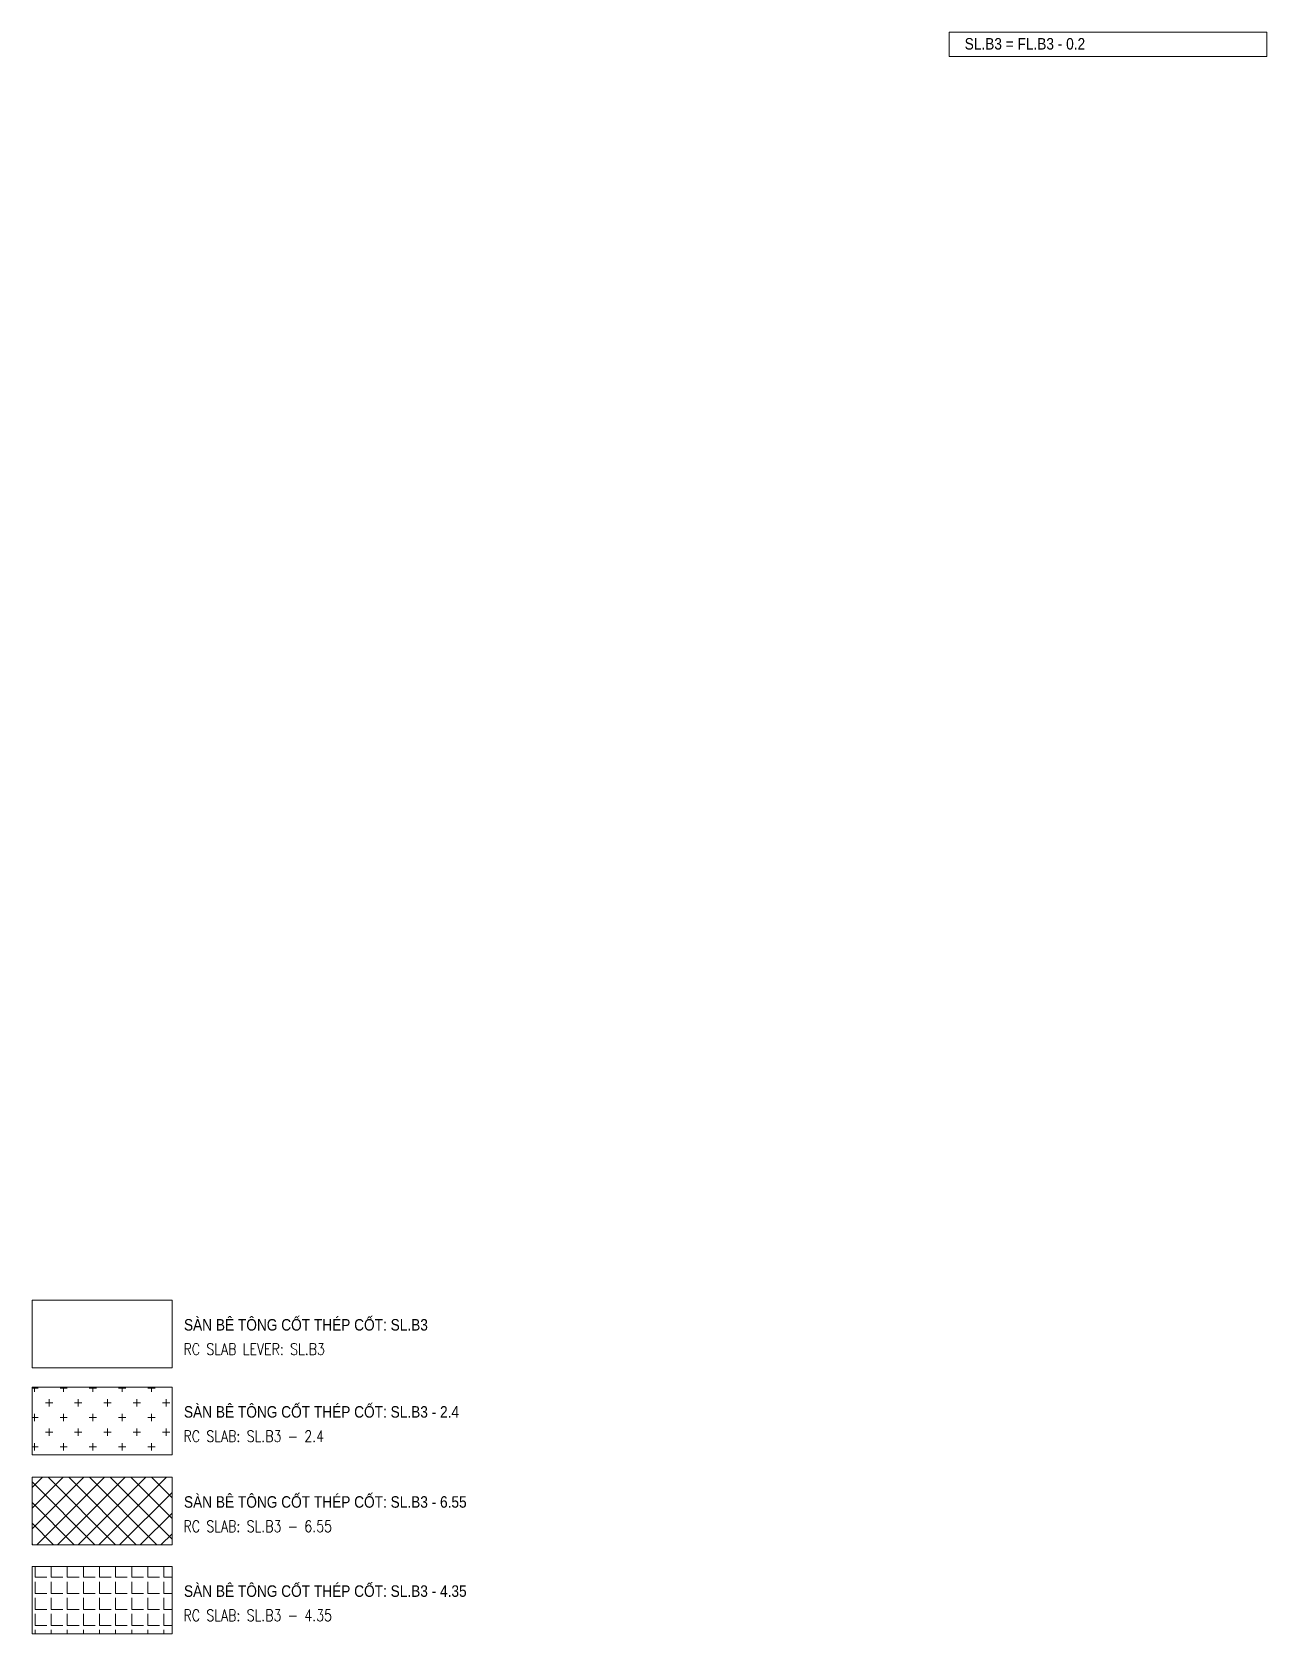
# Model space of a CAD drawing. Header units: millimetres. Extents: x -259680 to 286077, y -1281 to 90640.
# Drawn here: x 232466 to 286077, y 2896 to 72464 of the extents above; entities that cross this region are included whole.
import ezdxf
from ezdxf.enums import TextEntityAlignment as Align

# ---------------------------------------------------------------- set-up
doc = ezdxf.new("R2010")
doc.units = ezdxf.units.MM
doc.layers.get('Defpoints').update_dxf_attribs({"color": 151, "lineweight": 9})
doc.layers.add('NDC_S_THIN LINE', color=8, linetype='Continuous', lineweight=9)
doc.layers.add('NDC_S_VN TEXT', color=7, linetype='Continuous', lineweight=20)
doc.styles.add('NDC_ARIAL', font='arial.ttf', dxfattribs={"width": 0.85})
doc.styles.add('NDC_EN TXT', font='romans.shx', dxfattribs={"width": 0.8})

msp = doc.modelspace()

# ---------------------------------------------------------------- texts
at = {"layer": 'NDC_S_VN TEXT'}
for s, style, width, p in [('SL.B3 = FL.B3 - 0.2', 'NDC_ARIAL', 0.85, (272954.6, 71953.2)), ('SÀN BÊ TÔNG CỐT THÉP CỐT: SL.B3', 'NDC_ARIAL', 0.85, (239061.6, 16321.2)), ('RC SLAB LEVER: SL.B3', 'NDC_EN TXT', 0.8, (239041.4, 15264.8)), ('SÀN BÊ TÔNG CỐT THÉP CỐT: SL.B3 - 2.4  ', 'NDC_ARIAL', 0.85, (239061.6, 12540)), ('RC SLAB: SL.B3 - 2.4', 'NDC_EN TXT', 0.8, (239041.4, 11483.6)), ('SÀN BÊ TÔNG CỐT THÉP CỐT: SL.B3 - 6.55  ', 'NDC_ARIAL', 0.85, (239061.6, 8628.8)), ('RC SLAB: SL.B3 - 6.55', 'NDC_EN TXT', 0.8, (239041.4, 7572.4)), ('SÀN BÊ TÔNG CỐT THÉP CỐT: SL.B3 - 4.35  ', 'NDC_ARIAL', 0.85, (239061.6, 4757.6)), ('RC SLAB: SL.B3 - 4.35', 'NDC_EN TXT', 0.8, (239041.4, 3701.2))]:
    msp.add_text(s, height=500, dxfattribs=dict(at, style=style, width=width)).set_placement(p, align=Align.MIDDLE_LEFT)

# ---------------------------------------------------------------- hatches: boundary and pattern name
at = {"layer": 'NDC_S_THIN LINE', "ltscale": 100}
h = msp.add_hatch(dxfattribs=at)
h.set_pattern_fill('CROSS', color=251, scale=100)
h.set_pattern_definition([(0, (-233045.5, -6120.6), (635, 635), [317.5, -952.5]), (90, (-232886.75, -6279.3), (-635, 635), [317.5, -952.5])])
h.paths.add_polyline_path([(238542.1, 13610.6), (232466.4, 13610.6), (232466.4, 10678.4), (238542.1, 10678.4)])
h = msp.add_hatch(dxfattribs=at)
h.set_pattern_fill('ANSI37', color=251, scale=200)
h.set_pattern_definition([(45, (0, 2190), (-449.0128, 449.0128), []), (135, (0, 2190), (-449.0128, -449.0128), [])])
h.paths.add_polyline_path([(238542.1, 9699.4), (232466.4, 9699.4), (232466.4, 6767.2), (238542.1, 6767.2)])
h = msp.add_hatch(dxfattribs=at)
h.set_pattern_fill('ANGLE', color=251, scale=100)
h.set_pattern_definition([(0, (0, 3260), (0, 698.5), [508, -190.5]), (90, (0, 3260), (-698.5, 4e-14), [508, -190.5])])
h.paths.add_polyline_path([(238542.1, 5828.2), (232466.4, 5828.2), (232466.4, 2896), (238542.1, 2896)])

# ---------------------------------------------------------------- linework, layer by layer
at = {"layer": 'Defpoints', "ltscale": 100}
msp.add_lwpolyline([(272277.1, 72464), (286077.1, 72464), (286077.1, 71404), (272277.1, 71404)], close=True, dxfattribs=at)
at = {"layer": 'NDC_S_THIN LINE', "ltscale": 100}
for points in [[(232466.4, 17391.8), (238542.1, 17391.8), (238542.1, 14459.6), (232466.4, 14459.6)], [(232466.4, 13610.6), (238542.1, 13610.6), (238542.1, 10678.4), (232466.4, 10678.4)], [(232466.4, 9699.4), (238542.1, 9699.4), (238542.1, 6767.2), (232466.4, 6767.2)], [(232466.4, 5828.2), (238542.1, 5828.2), (238542.1, 2896), (232466.4, 2896)]]:
    msp.add_lwpolyline(points, close=True, dxfattribs=at)

msp.set_redraw_order([(e.dxf.handle, doc.entitydb.next_handle()) for e in msp.query("TEXT MTEXT ATTDEF DIMENSION ARC_DIMENSION")])  # texts and dimensions are drawn at this point

doc.saveas('drawing.dxf')
